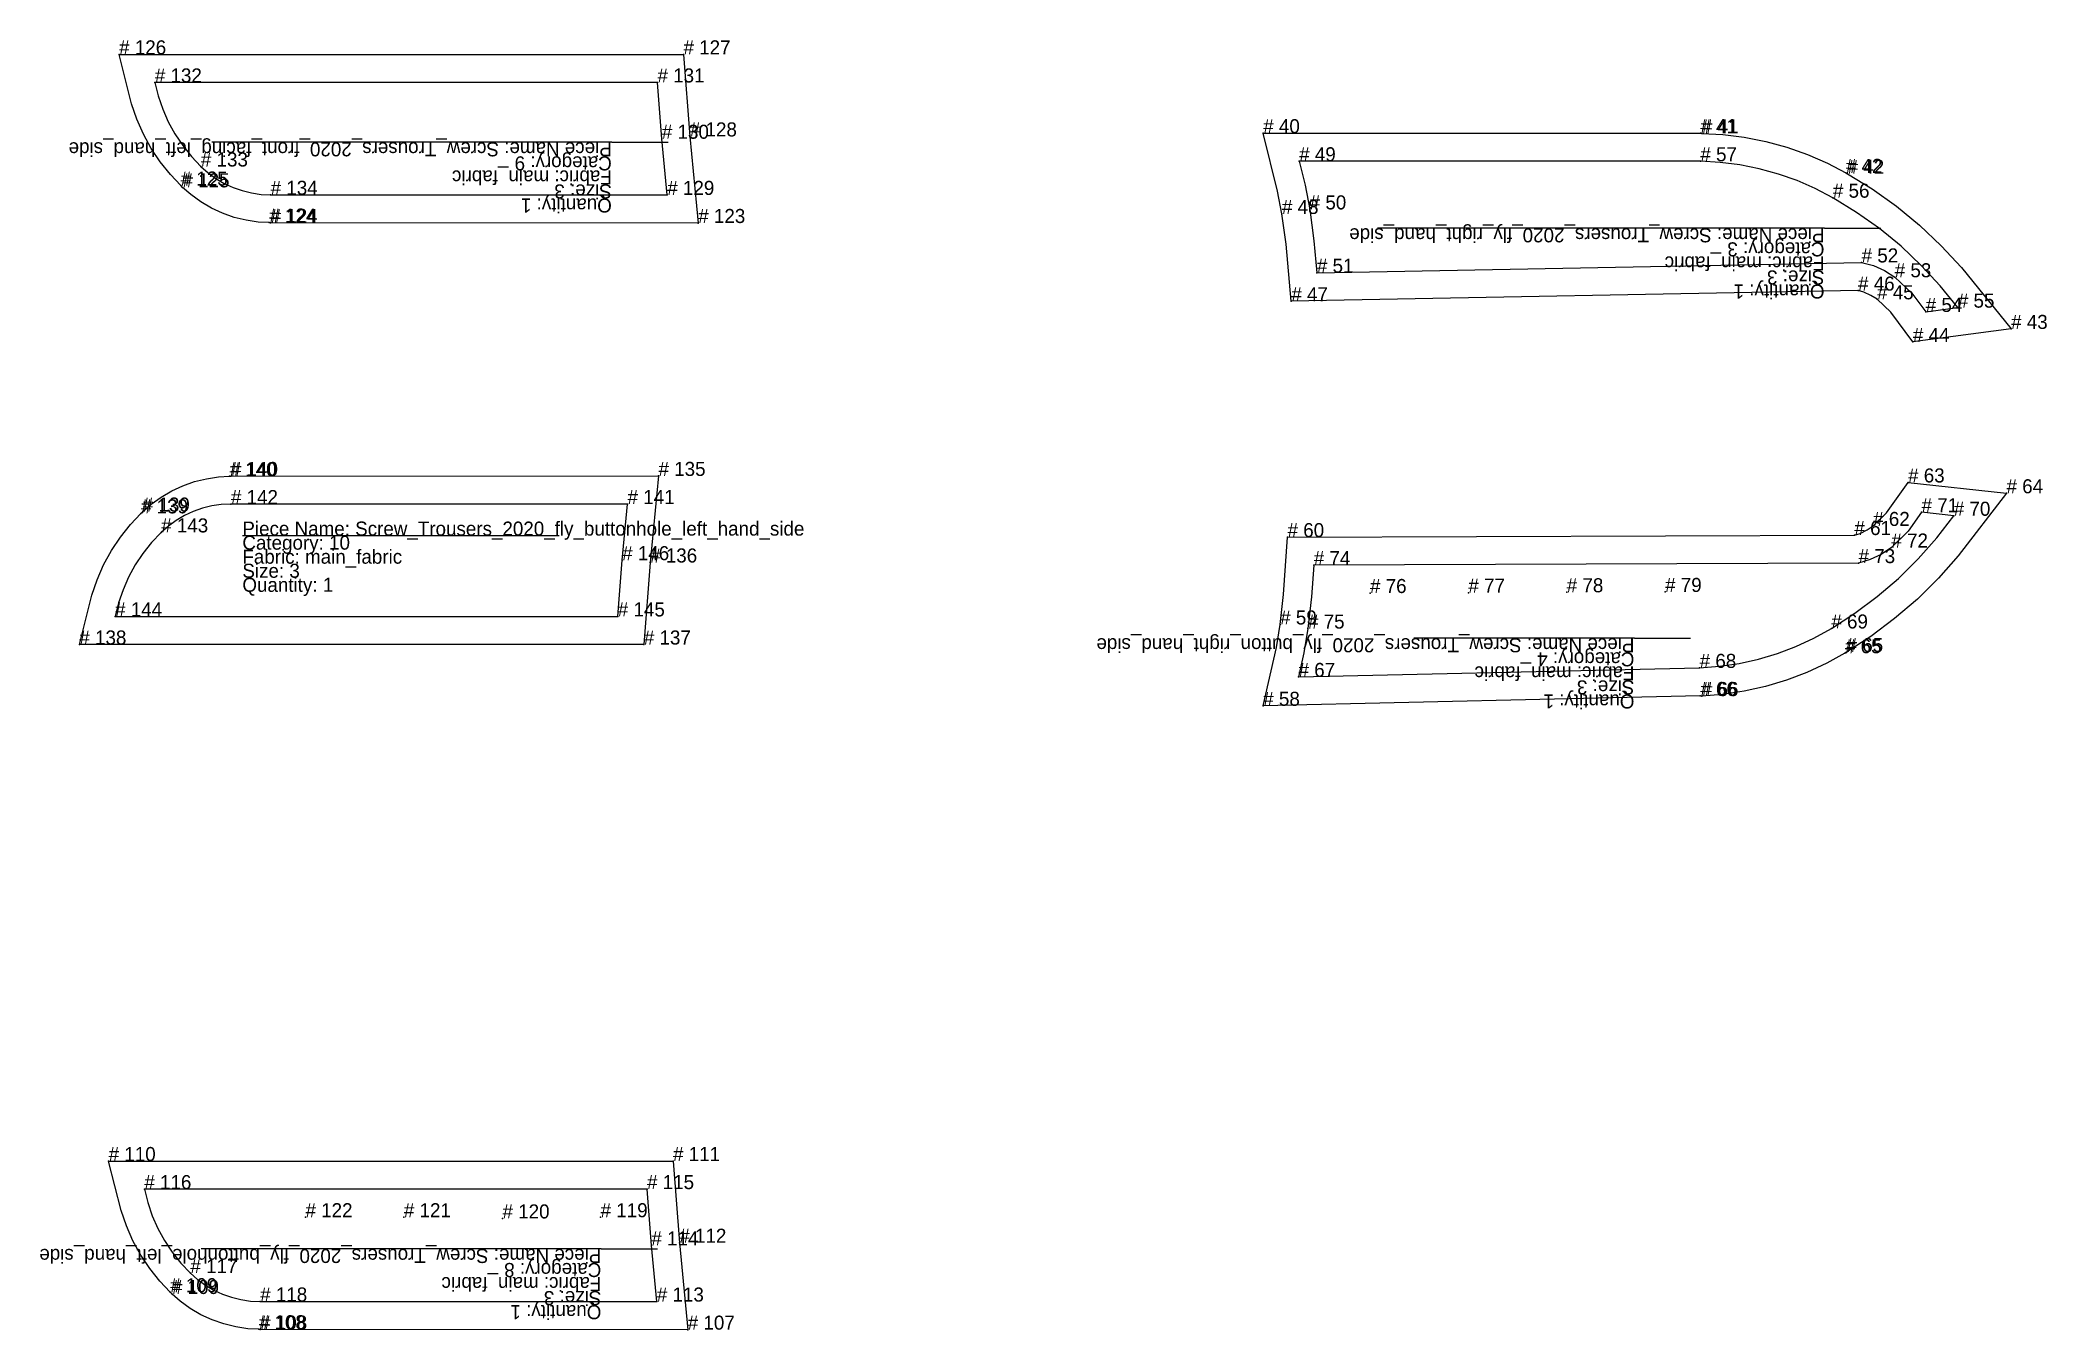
# Model space of a CAD drawing. Extents: x -265 to 2412, y -612 to 1604.
# Drawn here: x 1638 to 2352, y -612 to -153 of the extents above; entities that cross this region are included whole.
import ezdxf

# ---------------------------------------------------------------- set-up
doc = ezdxf.new("R2010")
doc.units = 0

# ---------------------------------------------------------------- blocks, each defined once
blk = doc.blocks.new('fly_right_hand_side-3')
at = {"layer": '1'}
blk.add_lwpolyline([(2072.8325, -186.48), (2228.3575, -186.48), (2228.92, -186.54), (2236.3125, -186.9625), (2243.99, -187.935), (2251.605, -189.45), (2259.1125, -191.5125), (2266.415, -194.1), (2273.5425, -197.195), (2280.105, -200.61), (2280.75, -200.9375), (2289.4725, -206.3175), (2298.12, -212.4825), (2306.3625, -219.24), (2314.07, -226.52), (2321.285, -234.315), (2338.9175, -256.1325), (2303.9825, -260.7675), (2296.085, -250.115), (2291.2325, -245.5975), (2289.0625, -244.19), (2286.5325, -243.0575), (2284.4675, -242.5), (2082.8175, -246.295), (2080.9475, -225.955), (2079.4825, -215.2025), (2077.955, -207.13), (2072.8325, -186.48)], close=True, dxfattribs=at)
at = {"layer": '14'}
blk.add_lwpolyline([(2085.6125, -196.48), (2087.725, -204.985), (2089.355, -213.6), (2090.885, -224.835), (2091.9225, -236.1275), (2285.725, -232.4775), (2289.91, -233.615), (2293.87, -235.3875), (2297.51, -237.75), (2303.59, -243.4075), (2308.5375, -250.0825), (2319.9625, -248.565), (2313.7225, -240.8425), (2306.9725, -233.55), (2299.7425, -226.7225), (2292.0575, -220.42), (2283.965, -214.6525), (2275.51, -209.44), (2269.2525, -206.1825), (2262.78, -203.37), (2256.1275, -201.015), (2249.3225, -199.145), (2242.395, -197.7675), (2235.3975, -196.88), (2228.3575, -196.48), (2085.6125, -196.48)], close=True, dxfattribs=at)
at = {"layer": '2'}
for p in [(2072.8325, -186.48), (2228.3575, -186.48), (2228.92, -186.54), (2085.6125, -196.48), (2228.3575, -196.48), (2280.105, -200.61), (2280.75, -200.9375), (2089.355, -213.6), (2275.51, -209.44), (2079.4825, -215.2025), (2285.725, -232.4775), (2091.9225, -236.1275), (2284.4675, -242.5), (2297.51, -237.75), (2082.8175, -246.295), (2291.2325, -245.5975), (2319.9625, -248.565), (2308.5375, -250.0825), (2338.9175, -256.1325), (2303.9825, -260.7675)]:
    blk.add_point(p, dxfattribs=at)
at = {"layer": '5'}
blk.add_line((2272.525, -220.315), (2292.525, -220.315), dxfattribs=at)
at = {"layer": '7'}
blk.add_line((2272.525, -220.315), (2113.5175, -220.315), dxfattribs=at)
at = {"layer": '1'}
for s, p in [('Piece Name: Screw_Trousers_2020_fly_right_hand_side', (2272.525, -220.315)), ('Category: 3', (2272.525, -225.315)), ('Fabric: main_fabric', (2272.525, -230.315)), ('Size: 3', (2272.525, -235.315)), ('Quantity: 1', (2272.525, -240.315))]:
    blk.add_text(s, height=5, rotation=-180, dxfattribs=at).set_placement(p)
at = {"layer": '2'}
for s, p in [('# 40', (2072.8325, -186.48)), ('# 41', (2228.3575, -186.48)), ('# 41', (2228.92, -186.54)), ('# 49', (2085.6125, -196.48)), ('# 57', (2228.3575, -196.48)), ('# 42', (2280.105, -200.61)), ('# 42', (2280.75, -200.9375)), ('# 56', (2275.51, -209.44)), ('# 48', (2079.4825, -215.2025)), ('# 50', (2089.355, -213.6)), ('# 52', (2285.725, -232.4775)), ('# 51', (2091.9225, -236.1275)), ('# 53', (2297.51, -237.75)), ('# 47', (2082.8175, -246.295)), ('# 46', (2284.4675, -242.5)), ('# 45', (2291.2325, -245.5975)), ('# 54', (2308.5375, -250.0825)), ('# 55', (2319.9625, -248.565)), ('# 44', (2303.9825, -260.7675)), ('# 43', (2338.9175, -256.1325))]:
    blk.add_text(s, height=5, dxfattribs=at).set_placement(p)
blk = doc.blocks.new('fly_button_right_hand_side-3')
at = {"layer": '1'}
blk.add_lwpolyline([(2072.8325, -390.2425), (2077.4925, -369.52), (2078.855, -361.305), (2080.07, -350.5875), (2081.4825, -330.2175), (2283.16, -329.4775), (2285.2075, -328.87), (2287.74, -327.6675), (2289.8325, -326.2425), (2294.6025, -321.5975), (2302.265, -310.7675), (2337.2875, -314.62), (2320.13, -336.855), (2313.105, -344.7975), (2305.57, -352.2425), (2297.475, -359.1875), (2288.985, -365.535), (2280.38, -371.1075), (2279.7975, -371.5425), (2273.3175, -375.1075), (2266.2325, -378.375), (2259.0075, -381.1175), (2251.5225, -383.36), (2243.9475, -385.04), (2236.285, -386.1925), (2228.895, -386.775), (2228.325, -386.7425), (2072.8325, -390.2425)], close=True, dxfattribs=at)
at = {"layer": '13'}
for p in [(2215.81, -349.725), (2110.8125, -350.1075), (2145.8125, -349.98), (2180.8125, -349.8525)]:
    blk.add_point(p, dxfattribs=at)
at = {"layer": '14'}
blk.add_lwpolyline([(2085.3925, -379.96), (2228.1025, -376.7475), (2235.14, -376.19), (2242.115, -375.1425), (2249, -373.615), (2255.76, -371.59), (2262.36, -369.085), (2268.765, -366.13), (2274.9525, -362.7275), (2283.2925, -357.325), (2291.25, -351.3775), (2298.7925, -344.905), (2305.8625, -337.92), (2312.4375, -330.485), (2318.5125, -322.6125), (2307.0575, -321.3525), (2302.26, -328.1375), (2296.31, -333.93), (2292.7225, -336.3725), (2288.8, -338.2325), (2284.645, -339.4675), (2090.8125, -340.1775), (2090.0275, -351.4925), (2088.75, -362.7575), (2087.315, -371.4075), (2085.3925, -379.96)], close=True, dxfattribs=at)
at = {"layer": '2'}
for p in [(2302.265, -310.7675), (2337.2875, -314.62), (2289.8325, -326.2425), (2307.0575, -321.3525), (2318.5125, -322.6125), (2081.4825, -330.2175), (2283.16, -329.4775), (2296.31, -333.93), (2090.8125, -340.1775), (2284.645, -339.4675), (2078.855, -361.305), (2088.75, -362.7575), (2274.9525, -362.7275), (2280.38, -371.1075), (2228.1025, -376.7475), (2279.7975, -371.5425), (2085.3925, -379.96), (2072.8325, -390.2425), (2228.325, -386.7425), (2228.895, -386.775)]:
    blk.add_point(p, dxfattribs=at)
at = {"layer": '5'}
blk.add_line((2204.8875, -366.1875), (2224.8875, -366.1875), dxfattribs=at)
at = {"layer": '7'}
blk.add_line((2204.8875, -366.1875), (2126.4225, -366.1875), dxfattribs=at)
at = {"layer": '1'}
for s, p in [('Piece Name: Screw_Trousers_2020_fly_button_right_hand_side', (2204.8875, -366.1875)), ('Category: 4', (2204.8875, -371.1875)), ('Fabric: main_fabric', (2204.8875, -376.1875)), ('Quantity: 1', (2204.8875, -386.1875)), ('Size: 3', (2204.8875, -381.1875))]:
    blk.add_text(s, height=5, rotation=-180, dxfattribs=at).set_placement(p)
at = {"layer": '13'}
for s, p in [('# 76', (2110.8125, -350.1075)), ('# 77', (2145.8125, -349.98)), ('# 78', (2180.8125, -349.8525)), ('# 79', (2215.81, -349.725))]:
    blk.add_text(s, height=5, dxfattribs=at).set_placement(p)
at = {"layer": '2'}
for s, p in [('# 63', (2302.265, -310.7675)), ('# 64', (2337.2875, -314.62)), ('# 62', (2289.8325, -326.2425)), ('# 71', (2307.0575, -321.3525)), ('# 70', (2318.5125, -322.6125)), ('# 60', (2081.4825, -330.2175)), ('# 61', (2283.16, -329.4775)), ('# 74', (2090.8125, -340.1775)), ('# 73', (2284.645, -339.4675)), ('# 72', (2296.31, -333.93)), ('# 59', (2078.855, -361.305)), ('# 75', (2088.75, -362.7575)), ('# 69', (2274.9525, -362.7275)), ('# 65', (2279.7975, -371.5425)), ('# 65', (2280.38, -371.1075)), ('# 67', (2085.3925, -379.96)), ('# 68', (2228.1025, -376.7475)), ('# 58', (2072.8325, -390.2425)), ('# 66', (2228.325, -386.7425)), ('# 66', (2228.895, -386.775))]:
    blk.add_text(s, height=5, dxfattribs=at).set_placement(p)
blk = doc.blocks.new('fly_buttonhole_left_hand_side-3-7')
at = {"layer": '1'}
blk.add_lwpolyline([(1868.0725, -612.2275), (1715.9425, -612.1975), (1715.455, -612.08), (1711.525, -611.885), (1707.23, -611.2575), (1702.96, -610.2075), (1698.82, -608.7525), (1694.8375, -606.91), (1691.0725, -604.7025), (1687.5, -602.115), (1684.5775, -599.5375), (1683.935, -598.9025), (1680.235, -594.9875), (1676.6425, -590.47), (1673.4475, -585.68), (1670.6575, -580.5825), (1668.3275, -575.3025), (1666.445, -569.8175), (1662.0325, -552.225), (1862.84, -552.225), (1865.0825, -581.295), (1868.0725, -612.2275)], close=True, dxfattribs=at)
at = {"layer": '13'}
for p in [(1732.0675, -572.22), (1767.0675, -572.22), (1802.17, -572.6575), (1837.0675, -572.22)]:
    blk.add_point(p, dxfattribs=at)
at = {"layer": '14'}
blk.add_lwpolyline([(1857.065, -602.2275), (1855.1325, -582.2475), (1853.5875, -562.22), (1674.7325, -562.22), (1675.9375, -567.0175), (1677.5425, -571.69), (1679.535, -576.21), (1681.9075, -580.5425), (1684.6475, -584.6525), (1687.7225, -588.5175), (1691.1225, -592.1175), (1693.6975, -594.3875), (1696.4775, -596.4), (1699.4375, -598.135), (1702.5525, -599.5775), (1705.7875, -600.715), (1709.1175, -601.5325), (1712.515, -602.03), (1715.945, -602.2), (1857.065, -602.2275)], close=True, dxfattribs=at)
at = {"layer": '2'}
for p in [(1662.0325, -552.225), (1862.84, -552.225), (1674.7325, -562.22), (1853.5875, -562.22), (1855.1325, -582.2475), (1865.0825, -581.295), (1691.1225, -592.1175), (1683.935, -598.9025), (1684.5775, -599.5375), (1715.945, -602.2), (1857.065, -602.2275), (1715.455, -612.08), (1715.9425, -612.1975), (1868.0725, -612.2275)]:
    blk.add_point(p, dxfattribs=at)
at = {"layer": '5'}
blk.add_line((1837.325, -583.4975), (1857.325, -583.4975), dxfattribs=at)
at = {"layer": '7'}
blk.add_line((1837.325, -583.4975), (1694.9675, -583.4975), dxfattribs=at)
at = {"layer": '1'}
for s, p in [('Piece Name: Screw_Trousers_2020_fly_buttonhole_left_hand_side', (1837.325, -583.4975)), ('Fabric: main_fabric', (1837.325, -593.4975)), ('Category: 8', (1837.325, -588.4975)), ('Size: 3', (1837.325, -598.4975)), ('Quantity: 1', (1837.325, -603.4975))]:
    blk.add_text(s, height=5, rotation=-180, dxfattribs=at).set_placement(p)
at = {"layer": '13'}
for s, p in [('# 122', (1732.0675, -572.22)), ('# 121', (1767.0675, -572.22)), ('# 120', (1802.17, -572.6575)), ('# 119', (1837.0675, -572.22))]:
    blk.add_text(s, height=5, dxfattribs=at).set_placement(p)
at = {"layer": '2'}
for s, p in [('# 110', (1662.0325, -552.225)), ('# 111', (1862.84, -552.225)), ('# 116', (1674.7325, -562.22)), ('# 115', (1853.5875, -562.22)), ('# 114', (1855.1325, -582.2475)), ('# 112', (1865.0825, -581.295)), ('# 117', (1691.1225, -592.1175)), ('# 109', (1683.935, -598.9025)), ('# 109', (1684.5775, -599.5375)), ('# 118', (1715.945, -602.2)), ('# 113', (1857.065, -602.2275)), ('# 108', (1715.455, -612.08)), ('# 108', (1715.9425, -612.1975)), ('# 107', (1868.0725, -612.2275))]:
    blk.add_text(s, height=5, dxfattribs=at).set_placement(p)
blk = doc.blocks.new('front_facing_left_hand_side-3')
at = {"layer": '1'}
blk.add_lwpolyline([(1871.8, -218.445), (1719.6675, -218.415), (1719.18, -218.2975), (1715.28, -218.105), (1710.925, -217.4675), (1706.685, -216.425), (1702.5525, -214.9725), (1698.5775, -213.13), (1694.78, -210.905), (1691.2375, -208.3425), (1688.305, -205.755), (1687.6575, -205.1175), (1683.9825, -201.2275), (1680.385, -196.7075), (1677.165, -191.88), (1674.3825, -186.8), (1672.06, -181.53), (1670.17, -176.025), (1665.76, -158.4425), (1866.565, -158.4425), (1868.8225, -187.64), (1871.8, -218.445)], close=True, dxfattribs=at)
at = {"layer": '14'}
blk.add_lwpolyline([(1860.7925, -208.445), (1858.86, -188.465), (1857.3125, -168.4375), (1678.4575, -168.4375), (1679.6625, -173.235), (1681.2675, -177.9075), (1683.26, -182.4275), (1685.6325, -186.76), (1688.3725, -190.8675), (1691.4525, -194.7375), (1694.8475, -198.335), (1697.4225, -200.605), (1700.2025, -202.6175), (1703.165, -204.3525), (1706.2775, -205.795), (1709.5125, -206.9325), (1712.8425, -207.75), (1716.24, -208.2475), (1719.67, -208.4175), (1860.7925, -208.445)], close=True, dxfattribs=at)
at = {"layer": '2'}
for p in [(1665.76, -158.4425), (1866.565, -158.4425), (1678.4575, -168.4375), (1857.3125, -168.4375), (1858.86, -188.465), (1868.8225, -187.64), (1694.8475, -198.335), (1687.6575, -205.1175), (1688.305, -205.755), (1719.67, -208.4175), (1860.7925, -208.445), (1719.18, -218.2975), (1719.6675, -218.415), (1871.8, -218.445)]:
    blk.add_point(p, dxfattribs=at)
at = {"layer": '5'}
blk.add_line((1841.05, -189.715), (1861.05, -189.715), dxfattribs=at)
at = {"layer": '7'}
blk.add_line((1841.05, -189.715), (1698.6925, -189.715), dxfattribs=at)
at = {"layer": '1'}
for s, p in [('Piece Name: Screw_Trousers_2020_front_facing_left_hand_side', (1841.05, -189.715)), ('Fabric: main_fabric', (1841.05, -199.715)), ('Category: 9', (1841.05, -194.715)), ('Size: 3', (1841.05, -204.715)), ('Quantity: 1', (1841.05, -209.715))]:
    blk.add_text(s, height=5, rotation=-180, dxfattribs=at).set_placement(p)
at = {"layer": '2'}
for s, p in [('# 126', (1665.76, -158.4425)), ('# 127', (1866.565, -158.4425)), ('# 132', (1678.4575, -168.4375)), ('# 131', (1857.3125, -168.4375)), ('# 130', (1858.86, -188.465)), ('# 128', (1868.8225, -187.64)), ('# 133', (1694.8475, -198.335)), ('# 125', (1687.6575, -205.1175)), ('# 125', (1688.305, -205.755)), ('# 134', (1719.67, -208.4175)), ('# 129', (1860.7925, -208.445)), ('# 124', (1719.18, -218.2975)), ('# 124', (1719.6675, -218.415)), ('# 123', (1871.8, -218.445))]:
    blk.add_text(s, height=5, dxfattribs=at).set_placement(p)
blk = doc.blocks.new('fly_buttonhole_left_hand_side-3-9')
at = {"layer": '1'}
blk.add_lwpolyline([(1857.67, -308.4375), (1854.69, -339.245), (1852.4375, -368.435), (1651.615, -368.435), (1656.045, -350.8425), (1657.925, -345.3675), (1660.255, -340.0775), (1663.0475, -334.985), (1666.2375, -330.1975), (1669.8475, -325.665), (1673.5275, -321.7625), (1674.1825, -321.12), (1677.115, -318.5375), (1680.665, -315.975), (1684.455, -313.7525), (1688.4125, -311.9175), (1692.5725, -310.4575), (1696.795, -309.415), (1701.16, -308.775), (1705.0475, -308.58), (1705.5425, -308.465), (1857.67, -308.4375)], close=True, dxfattribs=at)
at = {"layer": '14'}
blk.add_lwpolyline([(1846.6625, -318.4375), (1705.545, -318.465), (1702.12, -318.6375), (1698.72, -319.135), (1695.3875, -319.9575), (1692.15, -321.095), (1689.0375, -322.5375), (1686.0775, -324.2725), (1683.295, -326.2825), (1680.7225, -328.5475), (1677.33, -332.145), (1674.2525, -336.01), (1671.5125, -340.1225), (1669.135, -344.4575), (1667.1425, -348.98), (1665.5375, -353.655), (1664.3325, -358.44), (1843.185, -358.44), (1844.73, -338.4175), (1846.6625, -318.4375)], close=True, dxfattribs=at)
at = {"layer": '2'}
for p in [(1705.0475, -308.58), (1705.5425, -308.465), (1857.67, -308.4375), (1674.1825, -321.12), (1705.545, -318.465), (1846.6625, -318.4375), (1673.5275, -321.7625), (1680.7225, -328.5475), (1844.73, -338.4175), (1854.69, -339.245), (1664.3325, -358.44), (1843.185, -358.44), (1651.615, -368.435), (1852.4375, -368.435)]:
    blk.add_point(p, dxfattribs=at)
at = {"layer": '5'}
blk.add_line((1709.6075, -329.68), (1729.6075, -329.68), dxfattribs=at)
at = {"layer": '7'}
blk.add_line((1709.6075, -329.68), (1822.335, -329.68), dxfattribs=at)
at = {"layer": '1'}
for s, p in [('Piece Name: Screw_Trousers_2020_fly_buttonhole_left_hand_side', (1709.6075, -329.68)), ('Category: 10', (1709.6075, -334.68)), ('Fabric: main_fabric', (1709.6075, -339.68)), ('Size: 3', (1709.6075, -344.68)), ('Quantity: 1', (1709.6075, -349.68))]:
    blk.add_text(s, height=5, dxfattribs=at).set_placement(p)
at = {"layer": '2'}
for s, p in [('# 140', (1705.0475, -308.58)), ('# 140', (1705.5425, -308.465)), ('# 135', (1857.67, -308.4375)), ('# 142', (1705.545, -318.465)), ('# 141', (1846.6625, -318.4375)), ('# 139', (1673.5275, -321.7625)), ('# 139', (1674.1825, -321.12)), ('# 143', (1680.7225, -328.5475)), ('# 146', (1844.73, -338.4175)), ('# 136', (1854.69, -339.245)), ('# 144', (1664.3325, -358.44)), ('# 145', (1843.185, -358.44)), ('# 138', (1651.615, -368.435)), ('# 137', (1852.4375, -368.435))]:
    blk.add_text(s, height=5, dxfattribs=at).set_placement(p)

msp = doc.modelspace()

# ---------------------------------------------------------------- block references
at = {"layer": '1'}
for name in ['front_facing_left_hand_side-3', 'fly_right_hand_side-3', 'fly_buttonhole_left_hand_side-3-9', 'fly_button_right_hand_side-3', 'fly_buttonhole_left_hand_side-3-7']:
    msp.add_blockref(name, (0, 0), dxfattribs=at)

doc.saveas('drawing.dxf')
